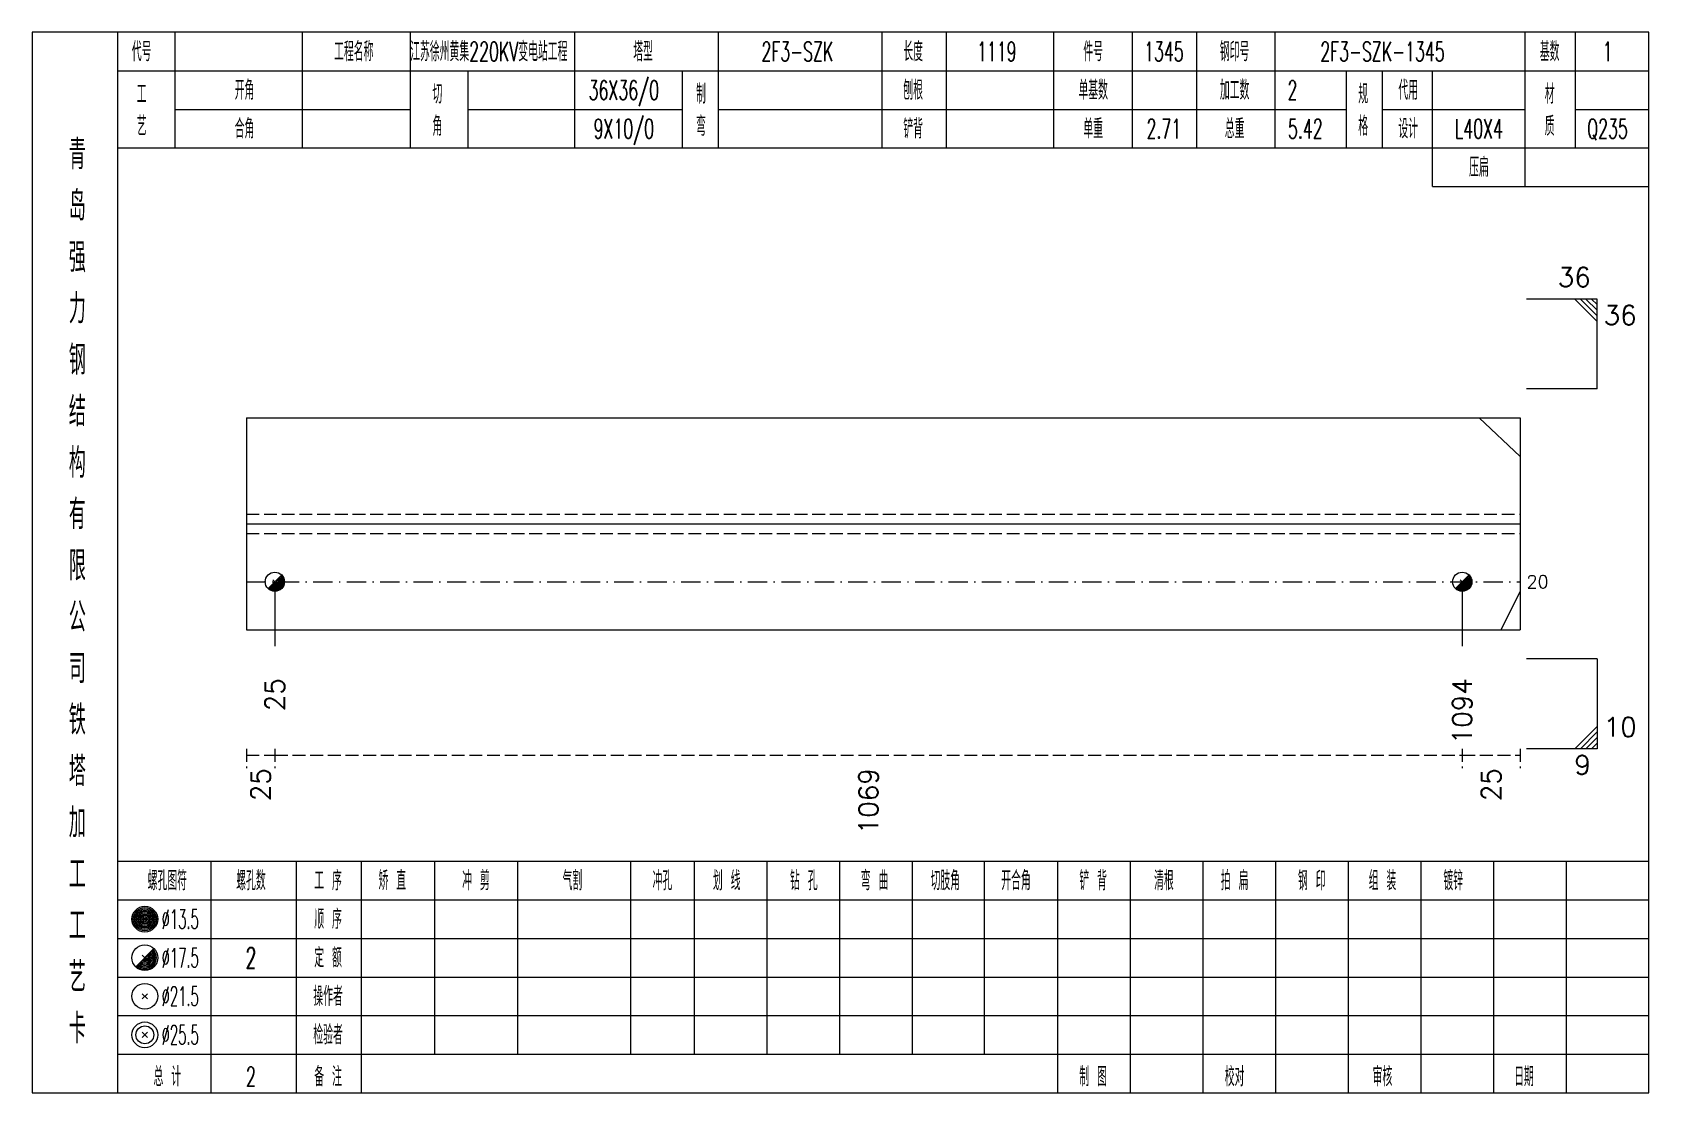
# Model space of a CAD drawing. Extents: x 0 to 4623, y -1159 to 4890.
# Drawn here: x 2802.6 to 3054, y 0 to 165 of the extents above; entities that cross this region are included whole.
import ezdxf
from ezdxf.enums import TextEntityAlignment as Align

# ---------------------------------------------------------------- set-up
doc = ezdxf.new("R2010")
doc.units = 0
doc.header["$MEASUREMENT"] = 0
doc.linetypes.add('一点画线', pattern=[5.2, 3, -1, 0.2, -1])
doc.linetypes.add('虚线', pattern=[2.75, 2, -0.75])
doc.layers.get('0').update_dxf_attribs({"linetype": 'CONTINUOUS', "lineweight": 25})
for name, color, linetype, lineweight in [('1', 7, 'CONTINUOUS', 25), ('4', 7, 'CONTINUOUS', 25), ('5', 7, 'CONTINUOUS', 25)]:
    doc.layers.add(name, color=color, linetype=linetype, lineweight=lineweight)
doc.styles.get("Standard").update_dxf_attribs({"font": 'simplex.shx', "width": 0.7, "height": 3, "bigfont": 'gbhzfs.shx'})

msp = doc.modelspace()

# ---------------------------------------------------------------- texts
at = {"color": 7, "linetype": 'Continuous', "lineweight": 13}
msp.add_text('36', height=3, dxfattribs=at).set_placement((3045, 124.5), align=Align.BOTTOM_RIGHT)
msp.add_text('36', height=3, dxfattribs=at).set_placement((3047, 122.5), align=Align.TOP_LEFT)
msp.add_text('20', height=2, dxfattribs=at).set_placement((3035, 79.5), align=Align.MIDDLE_LEFT)
msp.add_text('10', height=3, dxfattribs=at).set_placement((3047, 54.5), align=Align.BOTTOM_LEFT)
msp.add_text('9', height=3, dxfattribs=at).set_placement((3045, 52.5), align=Align.TOP_RIGHT)
at = {"color": 8, "linetype": 'Continuous', "lineweight": 9}
for s, p in [('25', (2838.113, 50.5)), ('1069', (2932.663, 50.5)), ('25', (3029.5, 50.5))]:
    msp.add_text(s, height=3, rotation=90, dxfattribs=at).set_placement(p, align=Align.MIDDLE_RIGHT)
at = {"layer": '1', "color": 7, "linetype": 'Continuous', "lineweight": 13}
for s, p in [('25', (2840.326, 64.5)), ('1094', (3025, 64.5))]:
    msp.add_text(s, height=3, rotation=90, dxfattribs=at).set_placement(p, align=Align.MIDDLE_RIGHT)
at = {"layer": '4', "color": 1, "linetype": 'Continuous', "lineweight": 13}
for s, height, width, p in [('代号', 3, 0.6, (2819.6, 162)), ('工程名称', 3, 0.6, (2852.6, 162)), ('江苏徐州黄集220KV变电站工程', 3, 0.6, (2873.6, 162)), ('塔型', 3, 0.6, (2897.6, 162)), ('2F3-SZK', 3, 0.6, (2921.6, 162)), ('长度', 3, 0.6, (2939.6, 162)), ('1119', 3, 0.6, (2952.6, 162)), ('件号', 3, 0.6, (2967.6, 162)), ('1345', 3, 0.6, (2978.6, 162)), ('钢印号', 3, 0.6, (2989.6, 162)), ('2F3-SZK-1345', 3, 0.6, (3012.6, 162)), ('基数', 3, 0.6, (3038.6, 162)), ('1', 3, 0.6, (3047.6, 162)), ('工', 3, 0.6, (2819.6, 155.4)), ('开角', 3, 0.6, (2835.6, 156)), ('切', 3, 0.6, (2865.6, 155.4)), ('36X36/0', 3, 0.6, (2894.6, 156)), ('制', 3, 0.6, (2906.6, 155.4)), ('刨根', 3, 0.6, (2939.6, 156)), ('单基数', 3, 0.6, (2967.6, 156)), ('加工数', 3, 0.6, (2989.6, 156)), ('2', 3, 0.6, (2998.6, 156)), ('规', 3, 0.6, (3009.6, 155.4)), ('代用', 3, 0.6, (3016.6, 156)), ('材', 3, 0.6, (3038.6, 155.4)), ('艺', 3, 0.6, (2819.6, 150.4)), ('合角', 3, 0.6, (2835.6, 150)), ('角', 3, 0.6, (2865.6, 150.4)), ('9X10/0', 3, 0.6, (2894.6, 150)), ('弯', 3, 0.6, (2906.6, 150.4)), ('铲背', 3, 0.6, (2939.6, 150)), ('单重', 3, 0.6, (2967.6, 150)), ('2.71', 3, 0.6, (2978.6, 150)), ('总重', 3, 0.6, (2989.6, 150)), ('5.42', 3, 0.6, (3000.6, 150)), ('格', 3, 0.6, (3009.6, 150.4)), ('设计', 3, 0.6, (3016.6, 150)), ('L40X4', 3, 0.6, (3027.6, 150)), ('质', 3, 0.6, (3038.6, 150.4)), ('Q235', 3, 0.6, (3047.6, 150)), ('青', 4.6, 0.8, (2809.6, 146)), ('压扁', 3, 0.6, (3027.6, 144)), ('岛', 4.6, 0.8, (2809.6, 138)), ('强', 4.6, 0.8, (2809.6, 130)), ('力', 4.6, 0.8, (2809.6, 122)), ('钢', 4.6, 0.8, (2809.6, 114)), ('结', 4.6, 0.8, (2809.6, 106)), ('构', 4.6, 0.8, (2809.6, 98)), ('有', 4.6, 0.8, (2809.6, 90)), ('限', 4.6, 0.8, (2809.6, 82)), ('公', 4.6, 0.8, (2809.6, 74)), ('司', 4.6, 0.8, (2809.6, 66)), ('铁', 4.6, 0.8, (2809.6, 58)), ('塔', 4.6, 0.8, (2809.6, 50)), ('加', 4.6, 0.8, (2809.6, 42)), ('工', 4.6, 0.8, (2809.6, 34)), ('螺孔图符', 3, 0.6, (2823.6, 33)), ('螺孔数', 3, 0.6, (2836.6, 33)), ('工 序', 3, 0.6, (2848.6, 33)), ('矫 直', 3, 0.6, (2858.6, 33)), ('冲 剪', 3, 0.6, (2871.6, 33)), ('气割', 3, 0.6, (2886.6, 33)), ('冲孔', 3, 0.6, (2900.6, 33)), ('划 线', 3, 0.6, (2910.6, 33)), ('钻 孔', 3, 0.6, (2922.6, 33)), ('弯 曲', 3, 0.6, (2933.6, 33)), ('切肢角', 3, 0.6, (2944.6, 33)), ('开合角', 3, 0.6, (2955.6, 33)), ('铲 背', 3, 0.6, (2967.6, 33)), ('清根', 3, 0.6, (2978.6, 33)), ('拍 扁', 3, 0.6, (2989.6, 33)), ('钢 印', 3, 0.6, (3001.6, 33)), ('组 装', 3, 0.6, (3012.6, 33)), ('镀锌', 3, 0.6, (3023.6, 33)), ('工', 4.6, 0.8, (2809.6, 26)), ('%%C13.5', 3, 0.5, (2825.6, 27)), ('顺 序', 3, 0.6, (2848.6, 27)), ('定 额', 3, 0.6, (2848.6, 21)), ('艺', 4.6, 0.8, (2809.6, 18)), ('%%C17.5', 3, 0.5, (2825.6, 21)), ('2', 3.2, 0.6, (2836.6, 21)), ('%%C21.5', 3, 0.5, (2825.6, 15)), ('操作者', 3, 0.6, (2848.6, 15)), ('卡', 4.6, 0.8, (2809.6, 10)), ('%%C25.5', 3, 0.5, (2825.6, 9)), ('检验者', 3, 0.6, (2848.6, 9)), ('总 计', 3, 0.6, (2823.6, 2.5)), ('2', 3, 0.6, (2836.6, 2.5)), ('备 注', 3, 0.6, (2848.6, 2.5)), ('制 图', 3, 0.6, (2967.6, 2.5)), ('校对', 3, 0.6, (2989.6, 2.5)), ('审核', 3, 0.6, (3012.6, 2.5)), ('日期', 3, 0.6, (3034.6, 2.5))]:
    msp.add_text(s, height=height, dxfattribs=dict(at, width=width)).set_placement(p, align=Align.MIDDLE_CENTER)

# ---------------------------------------------------------------- blocks, each defined once
blk = doc.blocks.new('孔17.5')
at = {"layer": '5', "color": 7, "linetype": 'Continuous', "lineweight": 13}
for p, q in [((-0.707, -0.707), (0.707, 0.707)), ((-0.2, 0.2), (0.2, -0.2))]:
    blk.add_line(p, q, dxfattribs=at)
blk.add_circle((0, 0), 1, dxfattribs=at)
for radius in [0.9, 0.8, 0.7, 0.6, 0.5, 0.4, 0.3, 0.2, 0.1]:
    blk.add_arc((0, 0), radius, 225, 45, dxfattribs=at)

# ---------------------------------------------------------------- linework, layer by layer
at = {"color": 7, "linetype": 'Continuous', "lineweight": 13}
for p, q in [((3046, 123.5), (3035, 123.5)), ((3042.5, 123.5), (3046, 120)), ((3043.375, 123.5), (3046, 120.875)), ((3044.25, 123.5), (3046, 121.75)), ((3045.125, 123.5), (3046, 122.625)), ((3046, 109.5), (3046, 123.5)), ((3046, 109.5), (3035, 109.5)), ((3034, 99), (3027.627, 105)), ((2840.326, 79.5), (2840.326, 69.5)), ((3025, 79.5), (3025, 69.5)), ((3034, 78), (3031, 72)), ((3046, 67.5), (3035, 67.5)), ((3046, 67.5), (3046, 53.5)), ((3042.5, 53.5), (3046, 57)), ((3043.375, 53.5), (3046, 56.125)), ((3046, 53.5), (3035, 53.5)), ((3044.25, 53.5), (3046, 55.25)), ((3045.125, 53.5), (3046, 54.375))]:
    msp.add_line(p, q, dxfattribs=at)
at = {"color": 7, "linetype": 'Continuous', "lineweight": 18}
for p, q in [((2835.9, 105), (2835.9, 72)), ((2835.9, 105), (3034, 105)), ((3034, 105), (3034, 72)), ((2835.9, 88.5), (3034, 88.5))]:
    msp.add_line(p, q, dxfattribs=at)
at = {"color": 1, "linetype": '虚线', "lineweight": 18}
for p, q in [((2835.9, 90), (3034, 90)), ((2835.9, 87), (3034, 87))]:
    msp.add_line(p, q, dxfattribs=at)
at = {"color": 3, "linetype": '一点画线', "lineweight": 13}
msp.add_line((2835.9, 79.5), (3034, 79.5), dxfattribs=at)
at = {"color": 8, "linetype": '虚线', "lineweight": 9}
for p, q in [((2835.9, 53.5), (2835.9, 50.5)), ((2840.326, 53.5), (2840.326, 50.5)), ((2840.326, 53.5), (2840.326, 50.5)), ((3025, 53.5), (3025, 50.5)), ((3025, 53.5), (3025, 50.5)), ((3034, 53.5), (3034, 50.5)), ((2835.9, 52.5), (2840.326, 52.5)), ((2840.326, 52.5), (3025, 52.5)), ((3025, 52.5), (3034, 52.5))]:
    msp.add_line(p, q, dxfattribs=at)
at = {"layer": '1', "color": 7, "linetype": 'Continuous', "lineweight": 18}
msp.add_line((2835.9, 72), (3034, 72), dxfattribs=at)
at = {"layer": '4', "color": 1, "linetype": 'Continuous', "lineweight": 18}
for p, q in [((2815.9, 0), (2815.9, 165)), ((2824.8, 147), (2824.8, 165)), ((2844.6, 147), (2844.6, 165)), ((2861.4, 147), (2861.4, 165)), ((2887, 147), (2887, 165)), ((2909.3, 147), (2909.3, 165)), ((2934.8, 147), (2934.8, 165)), ((2944.8, 147), (2944.8, 165)), ((2961.5, 147), (2961.5, 165)), ((2973.7, 147), (2973.7, 165)), ((2983.7, 147), (2983.7, 165)), ((2995.9, 147), (2995.9, 165)), ((3034.8, 141), (3034.8, 165)), ((3042.6, 147), (3042.6, 165)), ((2815.9, 159), (3054, 159)), ((2870.4, 147), (2870.4, 159)), ((2903.7, 147), (2903.7, 159)), ((3007, 147), (3007, 159)), ((3012.6, 147), (3012.6, 159)), ((3020.4, 141), (3020.4, 159)), ((2824.8, 153), (2861.4, 153)), ((2870.4, 153), (2903.7, 153)), ((2909.3, 153), (3007, 153)), ((3012.6, 153), (3034.8, 153)), ((3042.6, 153), (3054, 153)), ((2815.9, 147), (3054, 147)), ((3020.4, 141), (3054, 141)), ((2815.9, 36), (3054, 36)), ((2830.4, 0), (2830.4, 36)), ((2843.7, 0), (2843.7, 36)), ((2853.8, 0), (2853.8, 36)), ((2865.2, 6), (2865.2, 36)), ((2878.1, 6), (2878.1, 36)), ((2895.7, 6), (2895.7, 36)), ((2905.6, 6), (2905.6, 36)), ((2916.9, 6), (2916.9, 36)), ((2928.2, 6), (2928.2, 36)), ((2939.5, 6), (2939.5, 36)), ((2950.7, 6), (2950.7, 36)), ((2962.1, 6), (2962.1, 36)), ((2973.4, 6), (2973.4, 36)), ((2984.7, 6), (2984.7, 36)), ((2996, 6), (2996, 36)), ((3007.3, 6), (3007.3, 36)), ((3018.6, 6), (3018.6, 36)), ((3029.9, 6), (3029.9, 36)), ((3041.2, 6), (3041.2, 36)), ((2815.9, 30), (3054, 30)), ((2815.9, 24), (3054, 24)), ((2815.9, 18), (3054, 18)), ((2815.9, 12), (3054, 12)), ((2815.9, 6), (3054, 6)), ((2962.1, 0), (2962.1, 6)), ((2973.4, 0), (2973.4, 6)), ((2984.7, 0), (2984.7, 6)), ((2996, 0), (2996, 6)), ((3007.3, 0), (3007.3, 6)), ((3018.6, 0), (3018.6, 6)), ((3029.9, 0), (3029.9, 6)), ((3041.2, 0), (3041.2, 6))]:
    msp.add_line(p, q, dxfattribs=at)
at = {"layer": '4', "color": 7, "linetype": 'Continuous', "lineweight": 13}
for p, q in [((2819.9, 26.8), (2820.3, 27.2)), ((2820.3, 26.8), (2819.9, 27.2)), ((2818.686, 19.586), (2821.514, 22.414)), ((2819.7, 21.4), (2820.5, 20.6)), ((2819.7, 14.6), (2820.5, 15.4)), ((2819.7, 15.4), (2820.5, 14.6)), ((2819.7, 8.6), (2820.5, 9.4)), ((2819.7, 9.4), (2820.5, 8.6))]:
    msp.add_line(p, q, dxfattribs=at)
at = {"layer": '4', "color": 1, "linetype": 'Continuous', "lineweight": 18}
msp.add_lwpolyline([(2802.6, 165), (2802.6, 0), (3054, 0), (3054, 165)], close=True, dxfattribs=at)
at = {"layer": '4', "color": 7, "linetype": 'Continuous', "lineweight": 13}
for centre, radius in [((2820.1, 27), 2), ((2820.1, 27), 1.8), ((2820.1, 27), 1.6), ((2820.1, 27), 1.4), ((2820.1, 27), 1.2), ((2820.1, 27), 1), ((2820.1, 27), 0.8), ((2820.1, 27), 0.6), ((2820.1, 27), 0.4), ((2820.1, 27), 0.2), ((2820.1, 21), 2), ((2820.1, 15), 2), ((2820.1, 9), 2), ((2820.1, 9), 1.4)]:
    msp.add_circle(centre, radius, dxfattribs=at)
for radius in [1.8, 1.6, 1.4, 1.2, 1, 0.8, 0.6, 0.4, 0.2]:
    msp.add_arc((2820.1, 21), radius, 225, 45, dxfattribs=at)

# ---------------------------------------------------------------- block references
at = {"layer": '1', "color": 7, "linetype": 'Continuous', "lineweight": 13, "xscale": 1.5, "yscale": 1.5, "zscale": 1.5}
for p in [(2840.326, 79.5), (3025, 79.5)]:
    msp.add_blockref('孔17.5', p, dxfattribs=at)

msp.set_redraw_order([(e.dxf.handle, doc.entitydb.next_handle()) for e in msp.query("TEXT MTEXT ATTDEF DIMENSION ARC_DIMENSION")])  # texts and dimensions are drawn at this point

doc.saveas('drawing.dxf')
